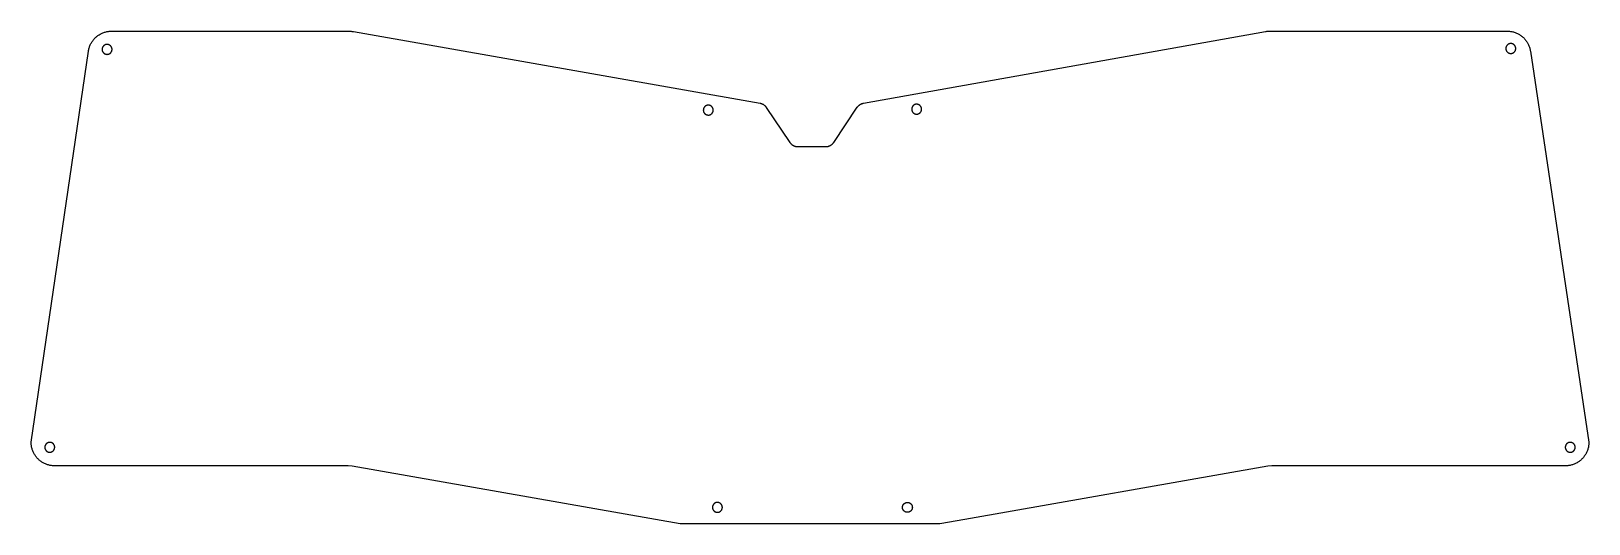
# Model space of a CAD drawing. Header units: millimetres. Extents: x 91 to 420, y -200 to -95.
import ezdxf

# ---------------------------------------------------------------- set-up
doc = ezdxf.new("R2010")
doc.units = ezdxf.units.MM
doc.layers.add('outline', color=76, linetype='Continuous', true_color=0x307816)
doc.layers.add('outline$screws$small', color=76, linetype='Continuous', true_color=0x307816)

msp = doc.modelspace()

# ---------------------------------------------------------------- linework, layer by layer
at = {"layer": 'outline'}
for p, q in [((105.44, -95.68), (105.6, -95.61)), ((105.6, -95.61), (105.76, -95.54)), ((105.76, -95.54), (105.92, -95.48)), ((105.92, -95.48), (106.08, -95.43)), ((106.08, -95.43), (106.25, -95.38)), ((106.25, -95.38), (106.42, -95.33)), ((106.42, -95.33), (106.58, -95.29)), ((106.58, -95.29), (106.75, -95.26)), ((106.75, -95.26), (106.93, -95.23)), ((106.93, -95.23), (107.1, -95.21)), ((107.1, -95.21), (107.27, -95.2)), ((107.27, -95.2), (107.44, -95.19)), ((107.44, -95.19), (107.61, -95.19)), ((107.61, -95.19), (157.89, -95.18)), ((157.89, -95.18), (158.03, -95.18)), ((158.03, -95.18), (158.18, -95.19)), ((158.18, -95.19), (158.32, -95.2)), ((158.32, -95.2), (158.47, -95.22)), ((158.47, -95.22), (158.61, -95.23)), ((158.61, -95.23), (158.76, -95.26)), ((158.76, -95.26), (244.86, -110.47)), ((266.73, -110.46), (351.84, -95.25)), ((351.84, -95.25), (351.99, -95.23)), ((351.99, -95.23), (352.13, -95.21)), ((352.13, -95.21), (352.28, -95.19)), ((352.28, -95.19), (352.42, -95.18)), ((352.42, -95.18), (352.57, -95.17)), ((352.57, -95.17), (352.72, -95.17)), ((352.72, -95.17), (402.97, -95.17)), ((402.97, -95.17), (403.14, -95.18)), ((403.14, -95.18), (403.31, -95.18)), ((403.31, -95.18), (403.49, -95.2)), ((403.49, -95.2), (403.66, -95.22)), ((403.66, -95.22), (403.83, -95.25)), ((403.83, -95.25), (404, -95.28)), ((404, -95.28), (404.17, -95.32)), ((404.17, -95.32), (404.34, -95.36)), ((404.34, -95.36), (404.5, -95.41)), ((404.5, -95.41), (404.67, -95.47)), ((404.67, -95.47), (404.83, -95.53)), ((404.83, -95.53), (404.99, -95.6)), ((404.99, -95.6), (405.15, -95.67)), ((102.78, -98.92), (102.83, -98.75)), ((102.83, -98.75), (102.88, -98.59)), ((102.88, -98.59), (102.94, -98.42)), ((102.94, -98.42), (103, -98.26)), ((103, -98.26), (103.07, -98.1)), ((103.07, -98.1), (103.14, -97.95)), ((103.14, -97.95), (103.22, -97.79)), ((103.22, -97.79), (103.31, -97.64)), ((103.31, -97.64), (103.4, -97.5)), ((103.4, -97.5), (103.5, -97.35)), ((103.5, -97.35), (103.6, -97.21)), ((103.6, -97.21), (103.7, -97.07)), ((103.7, -97.07), (103.81, -96.94)), ((103.81, -96.94), (103.93, -96.81)), ((103.93, -96.81), (104.04, -96.69)), ((104.04, -96.69), (104.17, -96.56)), ((104.17, -96.56), (104.29, -96.45)), ((104.29, -96.45), (104.43, -96.33)), ((104.43, -96.33), (104.56, -96.23)), ((104.56, -96.23), (104.7, -96.12)), ((104.7, -96.12), (104.84, -96.03)), ((104.84, -96.03), (104.99, -95.93)), ((104.99, -95.93), (105.14, -95.84)), ((105.14, -95.84), (105.29, -95.76)), ((105.29, -95.76), (105.44, -95.68)), ((405.15, -95.67), (405.3, -95.75)), ((405.3, -95.75), (405.45, -95.83)), ((405.45, -95.83), (405.6, -95.92)), ((405.6, -95.92), (405.75, -96.02)), ((405.75, -96.02), (405.89, -96.12)), ((405.89, -96.12), (406.03, -96.22)), ((406.03, -96.22), (406.16, -96.33)), ((406.16, -96.33), (406.3, -96.44)), ((406.3, -96.44), (406.42, -96.56)), ((406.42, -96.56), (406.55, -96.68)), ((406.55, -96.68), (406.67, -96.81)), ((406.67, -96.81), (406.78, -96.94)), ((406.78, -96.94), (406.89, -97.07)), ((406.89, -97.07), (406.99, -97.21)), ((406.99, -97.21), (407.1, -97.35)), ((407.1, -97.35), (407.19, -97.5)), ((407.19, -97.5), (407.28, -97.65)), ((407.28, -97.65), (407.37, -97.8)), ((407.37, -97.8), (407.45, -97.95)), ((407.45, -97.95), (407.52, -98.11)), ((407.52, -98.11), (407.59, -98.27)), ((407.59, -98.27), (407.65, -98.43)), ((407.65, -98.43), (407.71, -98.59)), ((407.71, -98.59), (407.76, -98.76)), ((407.76, -98.76), (407.81, -98.93)), ((90.56, -182.33), (102.67, -99.42)), ((102.67, -99.42), (102.7, -99.25)), ((102.7, -99.25), (102.74, -99.08)), ((102.74, -99.08), (102.78, -98.92)), ((407.81, -98.93), (407.85, -99.09)), ((407.85, -99.09), (407.88, -99.26)), ((407.88, -99.26), (407.91, -99.44)), ((407.91, -99.44), (420.28, -182.33)), ((244.86, -110.47), (244.93, -110.48)), ((244.93, -110.48), (244.99, -110.5)), ((244.99, -110.5), (245.06, -110.51)), ((245.06, -110.51), (245.12, -110.53)), ((245.12, -110.53), (245.18, -110.55)), ((245.18, -110.55), (245.25, -110.58)), ((245.25, -110.58), (245.31, -110.6)), ((245.31, -110.6), (245.37, -110.63)), ((245.37, -110.63), (245.43, -110.66)), ((245.43, -110.66), (245.49, -110.69)), ((245.49, -110.69), (245.55, -110.73)), ((245.55, -110.73), (245.6, -110.76)), ((245.6, -110.76), (245.66, -110.8)), ((245.66, -110.8), (245.71, -110.84)), ((245.71, -110.84), (245.77, -110.88)), ((245.77, -110.88), (245.82, -110.92)), ((245.82, -110.92), (245.87, -110.97)), ((245.87, -110.97), (245.92, -111.02)), ((245.92, -111.02), (245.96, -111.06)), ((245.96, -111.06), (246.01, -111.11)), ((246.01, -111.11), (246.05, -111.16)), ((246.05, -111.16), (246.1, -111.22)), ((246.1, -111.22), (246.14, -111.27)), ((246.14, -111.27), (246.17, -111.33)), ((246.17, -111.33), (251.16, -118.77)), ((260.43, -118.77), (265.42, -111.32)), ((265.42, -111.32), (265.46, -111.26)), ((265.46, -111.26), (265.5, -111.21)), ((265.5, -111.21), (265.54, -111.16)), ((265.54, -111.16), (265.59, -111.11)), ((265.59, -111.11), (265.63, -111.06)), ((265.63, -111.06), (265.68, -111.01)), ((265.68, -111.01), (265.73, -110.96)), ((265.73, -110.96), (265.78, -110.92)), ((265.78, -110.92), (265.83, -110.88)), ((265.83, -110.88), (265.88, -110.84)), ((265.88, -110.84), (265.94, -110.8)), ((265.94, -110.8), (265.99, -110.76)), ((265.99, -110.76), (266.05, -110.72)), ((266.05, -110.72), (266.11, -110.69)), ((266.11, -110.69), (266.16, -110.66)), ((266.16, -110.66), (266.22, -110.63)), ((266.22, -110.63), (266.29, -110.6)), ((266.29, -110.6), (266.35, -110.57)), ((266.35, -110.57), (266.41, -110.55)), ((266.41, -110.55), (266.47, -110.53)), ((266.47, -110.53), (266.54, -110.51)), ((266.54, -110.51), (266.6, -110.49)), ((266.6, -110.49), (266.67, -110.48)), ((266.67, -110.48), (266.73, -110.46)), ((251.16, -118.77), (251.2, -118.83)), ((251.2, -118.83), (251.24, -118.88)), ((251.24, -118.88), (251.28, -118.93)), ((251.28, -118.93), (251.33, -118.99)), ((251.33, -118.99), (251.37, -119.04)), ((251.37, -119.04), (251.42, -119.08)), ((251.42, -119.08), (251.47, -119.13)), ((251.47, -119.13), (251.52, -119.18)), ((251.52, -119.18), (251.57, -119.22)), ((251.57, -119.22), (251.63, -119.26)), ((251.63, -119.26), (251.68, -119.3)), ((251.68, -119.3), (251.74, -119.34)), ((251.74, -119.34), (251.79, -119.37)), ((251.79, -119.37), (251.85, -119.41)), ((251.85, -119.41), (251.91, -119.44)), ((251.91, -119.44), (251.97, -119.47)), ((251.97, -119.47), (252.03, -119.5)), ((252.03, -119.5), (252.1, -119.52)), ((252.1, -119.52), (252.16, -119.55)), ((252.16, -119.55), (252.22, -119.57)), ((252.22, -119.57), (252.29, -119.59)), ((252.29, -119.59), (252.36, -119.6)), ((252.36, -119.6), (252.42, -119.62)), ((252.42, -119.62), (252.49, -119.63)), ((252.49, -119.63), (252.55, -119.64)), ((252.55, -119.64), (252.62, -119.65)), ((252.62, -119.65), (252.69, -119.65)), ((252.69, -119.65), (252.76, -119.66)), ((252.76, -119.66), (252.82, -119.66)), ((252.82, -119.66), (258.77, -119.66)), ((258.77, -119.66), (258.84, -119.66)), ((258.84, -119.66), (258.9, -119.65)), ((258.9, -119.65), (258.97, -119.65)), ((258.97, -119.65), (259.04, -119.64)), ((259.04, -119.64), (259.11, -119.63)), ((259.11, -119.63), (259.17, -119.62)), ((259.17, -119.62), (259.24, -119.6)), ((259.24, -119.6), (259.3, -119.59)), ((259.3, -119.59), (259.37, -119.57)), ((259.37, -119.57), (259.43, -119.55)), ((259.43, -119.55), (259.5, -119.52)), ((259.5, -119.52), (259.56, -119.5)), ((259.56, -119.5), (259.62, -119.47)), ((259.62, -119.47), (259.68, -119.44)), ((259.68, -119.44), (259.74, -119.41)), ((259.74, -119.41), (259.8, -119.37)), ((259.8, -119.37), (259.86, -119.34)), ((259.86, -119.34), (259.91, -119.3)), ((259.91, -119.3), (259.97, -119.26)), ((259.97, -119.26), (260.02, -119.22)), ((260.02, -119.22), (260.07, -119.18)), ((260.07, -119.18), (260.12, -119.13)), ((260.12, -119.13), (260.17, -119.08)), ((260.17, -119.08), (260.22, -119.04)), ((260.22, -119.04), (260.27, -118.99)), ((260.27, -118.99), (260.31, -118.93)), ((260.31, -118.93), (260.35, -118.88)), ((260.35, -118.88), (260.39, -118.83)), ((260.39, -118.83), (260.43, -118.77)), ((90.57, -182.5), (90.56, -182.33)), ((90.58, -182.67), (90.57, -182.5)), ((90.59, -182.84), (90.58, -182.67)), ((90.61, -183.01), (90.59, -182.84)), ((90.64, -183.18), (90.61, -183.01)), ((90.67, -183.34), (90.64, -183.18)), ((90.71, -183.51), (90.67, -183.34)), ((90.75, -183.68), (90.71, -183.51)), ((90.8, -183.84), (90.75, -183.68)), ((90.85, -184), (90.8, -183.84)), ((90.91, -184.16), (90.85, -184)), ((90.98, -184.32), (90.91, -184.16)), ((91.05, -184.47), (90.98, -184.32)), ((91.12, -184.63), (91.05, -184.47)), ((91.2, -184.78), (91.12, -184.63)), ((419.77, -184.52), (419.69, -184.68)), ((419.84, -184.36), (419.77, -184.52)), ((419.91, -184.2), (419.84, -184.36)), ((419.97, -184.04), (419.91, -184.2)), ((420.03, -183.88), (419.97, -184.04)), ((420.08, -183.71), (420.03, -183.88)), ((420.13, -183.54), (420.08, -183.71)), ((420.17, -183.37), (420.13, -183.54)), ((420.2, -183.2), (420.17, -183.37)), ((420.23, -183.03), (420.2, -183.2)), ((420.25, -182.85), (420.23, -183.03)), ((420.26, -182.68), (420.25, -182.85)), ((420.27, -182.51), (420.26, -182.68)), ((420.28, -182.33), (420.27, -182.51)), ((91.29, -184.93), (91.2, -184.78)), ((91.38, -185.07), (91.29, -184.93)), ((91.48, -185.21), (91.38, -185.07)), ((91.58, -185.35), (91.48, -185.21)), ((91.68, -185.48), (91.58, -185.35)), ((91.79, -185.61), (91.68, -185.48)), ((91.91, -185.74), (91.79, -185.61)), ((92.03, -185.86), (91.91, -185.74)), ((92.15, -185.98), (92.03, -185.86)), ((92.28, -186.1), (92.15, -185.98)), ((92.41, -186.21), (92.28, -186.1)), ((92.54, -186.31), (92.41, -186.21)), ((92.68, -186.41), (92.54, -186.31)), ((92.82, -186.51), (92.68, -186.41)), ((92.97, -186.6), (92.82, -186.51)), ((93.11, -186.69), (92.97, -186.6)), ((93.26, -186.77), (93.11, -186.69)), ((93.42, -186.84), (93.26, -186.77)), ((93.57, -186.91), (93.42, -186.84)), ((93.73, -186.98), (93.57, -186.91)), ((93.89, -187.04), (93.73, -186.98)), ((94.05, -187.09), (93.89, -187.04)), ((94.21, -187.14), (94.05, -187.09)), ((94.38, -187.19), (94.21, -187.14)), ((94.55, -187.22), (94.38, -187.19)), ((94.71, -187.26), (94.55, -187.22)), ((94.88, -187.28), (94.71, -187.26)), ((95.05, -187.3), (94.88, -187.28)), ((95.22, -187.32), (95.05, -187.3)), ((95.39, -187.33), (95.22, -187.32)), ((95.56, -187.33), (95.39, -187.33)), ((157.66, -187.33), (95.56, -187.33)), ((158.52, -187.4), (157.66, -187.33)), ((227.94, -199.62), (158.52, -187.4)), ((352.31, -187.41), (288.17, -198.69)), ((353.18, -187.33), (352.31, -187.41)), ((415.28, -187.33), (353.18, -187.33)), ((415.45, -187.33), (415.28, -187.33)), ((415.62, -187.32), (415.45, -187.33)), ((415.8, -187.3), (415.62, -187.32)), ((415.97, -187.28), (415.8, -187.3)), ((416.14, -187.25), (415.97, -187.28)), ((416.32, -187.22), (416.14, -187.25)), ((416.49, -187.18), (416.32, -187.22)), ((416.65, -187.14), (416.49, -187.18)), ((416.82, -187.09), (416.65, -187.14)), ((416.99, -187.03), (416.82, -187.09)), ((417.15, -186.97), (416.99, -187.03)), ((417.31, -186.9), (417.15, -186.97)), ((417.47, -186.82), (417.31, -186.9)), ((417.62, -186.75), (417.47, -186.82)), ((417.78, -186.66), (417.62, -186.75)), ((417.93, -186.57), (417.78, -186.66)), ((418.07, -186.48), (417.93, -186.57)), ((418.21, -186.38), (418.07, -186.48)), ((418.35, -186.27), (418.21, -186.38)), ((418.49, -186.16), (418.35, -186.27)), ((418.62, -186.05), (418.49, -186.16)), ((418.75, -185.93), (418.62, -186.05)), ((418.87, -185.8), (418.75, -185.93)), ((418.99, -185.68), (418.87, -185.8)), ((419.11, -185.54), (418.99, -185.68)), ((419.22, -185.41), (419.11, -185.54)), ((419.32, -185.27), (419.22, -185.41)), ((419.42, -185.13), (419.32, -185.27)), ((419.52, -184.98), (419.42, -185.13)), ((419.61, -184.83), (419.52, -184.98)), ((419.69, -184.68), (419.61, -184.83)), ((282.9, -199.62), (227.94, -199.62)), ((288.17, -198.69), (282.9, -199.62))]:
    msp.add_line(p, q, dxfattribs=at)
at = {"layer": 'outline$screws$small'}
for p, q in [((105.61, -98.85), (105.6, -98.88)), ((105.6, -98.88), (105.6, -98.92)), ((105.62, -98.78), (105.61, -98.81)), ((105.61, -98.81), (105.61, -98.85)), ((105.63, -98.74), (105.62, -98.78)), ((105.64, -98.71), (105.63, -98.74)), ((105.66, -98.67), (105.64, -98.71)), ((105.67, -98.64), (105.66, -98.67)), ((105.69, -98.61), (105.67, -98.64)), ((105.7, -98.57), (105.69, -98.61)), ((105.72, -98.54), (105.7, -98.57)), ((105.74, -98.51), (105.72, -98.54)), ((105.76, -98.48), (105.74, -98.51)), ((105.78, -98.45), (105.76, -98.48)), ((105.8, -98.42), (105.78, -98.45)), ((105.82, -98.39), (105.8, -98.42)), ((105.84, -98.36), (105.82, -98.39)), ((105.87, -98.33), (105.84, -98.36)), ((105.89, -98.31), (105.87, -98.33)), ((105.92, -98.28), (105.89, -98.31)), ((105.95, -98.26), (105.92, -98.28)), ((105.97, -98.23), (105.95, -98.26)), ((106, -98.21), (105.97, -98.23)), ((106.03, -98.19), (106, -98.21)), ((106.06, -98.17), (106.03, -98.19)), ((106.09, -98.15), (106.06, -98.17)), ((106.12, -98.13), (106.09, -98.15)), ((106.16, -98.11), (106.12, -98.13)), ((106.19, -98.1), (106.16, -98.11)), ((106.22, -98.08), (106.19, -98.1)), ((106.26, -98.07), (106.22, -98.08)), ((106.29, -98.06), (106.26, -98.07)), ((106.32, -98.04), (106.29, -98.06)), ((106.36, -98.03), (106.32, -98.04)), ((106.39, -98.03), (106.36, -98.03)), ((106.43, -98.02), (106.39, -98.03)), ((106.47, -98.01), (106.43, -98.02)), ((106.5, -98.01), (106.47, -98.01)), ((106.54, -98), (106.5, -98.01)), ((106.57, -98), (106.54, -98)), ((106.61, -98), (106.57, -98)), ((106.65, -98), (106.61, -98)), ((106.68, -98), (106.65, -98)), ((106.72, -98), (106.68, -98)), ((106.76, -98), (106.72, -98)), ((106.79, -98.01), (106.76, -98)), ((106.83, -98.01), (106.79, -98.01)), ((106.86, -98.02), (106.83, -98.01)), ((106.9, -98.03), (106.86, -98.02)), ((106.93, -98.04), (106.9, -98.03)), ((106.97, -98.05), (106.93, -98.04)), ((107, -98.06), (106.97, -98.05)), ((107.04, -98.08), (107, -98.06)), ((107.07, -98.09), (107.04, -98.08)), ((107.1, -98.11), (107.07, -98.09)), ((107.14, -98.12), (107.1, -98.11)), ((107.17, -98.14), (107.14, -98.12)), ((107.2, -98.16), (107.17, -98.14)), ((107.23, -98.18), (107.2, -98.16)), ((107.26, -98.2), (107.23, -98.18)), ((107.29, -98.22), (107.26, -98.2)), ((107.32, -98.25), (107.29, -98.22)), ((107.34, -98.27), (107.32, -98.25)), ((107.37, -98.29), (107.34, -98.27)), ((107.4, -98.32), (107.37, -98.29)), ((107.42, -98.35), (107.4, -98.32)), ((107.45, -98.38), (107.42, -98.35)), ((107.47, -98.4), (107.45, -98.38)), ((107.49, -98.43), (107.47, -98.4)), ((107.51, -98.46), (107.49, -98.43)), ((107.53, -98.49), (107.51, -98.46)), ((107.55, -98.52), (107.53, -98.49)), ((107.57, -98.56), (107.55, -98.52)), ((107.58, -98.59), (107.57, -98.56)), ((107.6, -98.62), (107.58, -98.59)), ((107.61, -98.66), (107.6, -98.62)), ((107.63, -98.69), (107.61, -98.66)), ((107.64, -98.72), (107.63, -98.69)), ((107.65, -98.76), (107.64, -98.72)), ((107.66, -98.79), (107.65, -98.76)), ((107.67, -98.83), (107.66, -98.79)), ((107.67, -98.87), (107.67, -98.83)), ((107.68, -98.9), (107.67, -98.87)), ((107.68, -98.94), (107.68, -98.9)), ((402.72, -98.7), (402.71, -98.73)), ((402.71, -98.73), (402.71, -98.77)), ((402.71, -98.77), (402.71, -98.81)), ((402.71, -98.81), (402.71, -98.84)), ((402.71, -98.84), (402.71, -98.88)), ((402.71, -98.88), (402.71, -98.91)), ((402.73, -98.63), (402.72, -98.66)), ((402.72, -98.66), (402.72, -98.7)), ((402.74, -98.59), (402.73, -98.63)), ((402.75, -98.55), (402.74, -98.59)), ((402.76, -98.52), (402.75, -98.55)), ((402.77, -98.49), (402.76, -98.52)), ((402.79, -98.45), (402.77, -98.49)), ((402.8, -98.42), (402.79, -98.45)), ((402.82, -98.39), (402.8, -98.42)), ((402.84, -98.35), (402.82, -98.39)), ((402.85, -98.32), (402.84, -98.35)), ((402.87, -98.29), (402.85, -98.32)), ((402.89, -98.26), (402.87, -98.29)), ((402.91, -98.23), (402.89, -98.26)), ((402.94, -98.2), (402.91, -98.23)), ((402.96, -98.17), (402.94, -98.2)), ((402.98, -98.15), (402.96, -98.17)), ((403.01, -98.12), (402.98, -98.15)), ((403.04, -98.1), (403.01, -98.12)), ((403.06, -98.07), (403.04, -98.1)), ((403.09, -98.05), (403.06, -98.07)), ((403.12, -98.02), (403.09, -98.05)), ((403.15, -98), (403.12, -98.02)), ((403.18, -97.98), (403.15, -98)), ((403.21, -97.96), (403.18, -97.98)), ((403.24, -97.94), (403.21, -97.96)), ((403.27, -97.93), (403.24, -97.94)), ((403.31, -97.91), (403.27, -97.93)), ((403.34, -97.9), (403.31, -97.91)), ((403.37, -97.88), (403.34, -97.9)), ((403.41, -97.87), (403.37, -97.88)), ((403.44, -97.86), (403.41, -97.87)), ((403.48, -97.85), (403.44, -97.86)), ((403.51, -97.84), (403.48, -97.85)), ((403.55, -97.83), (403.51, -97.84)), ((403.58, -97.82), (403.55, -97.83)), ((403.62, -97.82), (403.58, -97.82)), ((403.66, -97.81), (403.62, -97.82)), ((403.69, -97.81), (403.66, -97.81)), ((403.73, -97.81), (403.69, -97.81)), ((403.76, -97.81), (403.73, -97.81)), ((403.8, -97.81), (403.76, -97.81)), ((403.84, -97.81), (403.8, -97.81)), ((403.87, -97.82), (403.84, -97.81)), ((403.91, -97.82), (403.87, -97.82)), ((403.95, -97.83), (403.91, -97.82)), ((403.98, -97.83), (403.95, -97.83)), ((404.02, -97.84), (403.98, -97.83)), ((404.05, -97.85), (404.02, -97.84)), ((404.09, -97.86), (404.05, -97.85)), ((404.12, -97.88), (404.09, -97.86)), ((404.16, -97.89), (404.12, -97.88)), ((404.19, -97.9), (404.16, -97.89)), ((404.22, -97.92), (404.19, -97.9)), ((404.25, -97.94), (404.22, -97.92)), ((404.29, -97.95), (404.25, -97.94)), ((404.32, -97.97), (404.29, -97.95)), ((404.35, -97.99), (404.32, -97.97)), ((404.38, -98.01), (404.35, -97.99)), ((404.41, -98.04), (404.38, -98.01)), ((404.43, -98.06), (404.41, -98.04)), ((404.46, -98.08), (404.43, -98.06)), ((404.49, -98.11), (404.46, -98.08)), ((404.51, -98.13), (404.49, -98.11)), ((404.54, -98.16), (404.51, -98.13)), ((404.56, -98.19), (404.54, -98.16)), ((404.59, -98.22), (404.56, -98.19)), ((404.61, -98.25), (404.59, -98.22)), ((404.63, -98.28), (404.61, -98.25)), ((404.65, -98.31), (404.63, -98.28)), ((404.67, -98.34), (404.65, -98.31)), ((404.68, -98.37), (404.67, -98.34)), ((404.7, -98.4), (404.68, -98.37)), ((404.72, -98.44), (404.7, -98.4)), ((404.73, -98.47), (404.72, -98.44)), ((404.74, -98.5), (404.73, -98.47)), ((404.75, -98.54), (404.74, -98.5)), ((404.77, -98.57), (404.75, -98.54)), ((404.77, -98.61), (404.77, -98.57)), ((404.78, -98.64), (404.77, -98.61)), ((404.79, -98.68), (404.78, -98.64)), ((404.8, -98.71), (404.79, -98.68)), ((404.8, -98.75), (404.8, -98.71)), ((404.8, -98.79), (404.8, -98.75)), ((404.81, -98.82), (404.8, -98.79)), ((404.8, -98.93), (404.81, -98.9)), ((404.81, -98.86), (404.81, -98.82)), ((404.81, -98.9), (404.81, -98.86)), ((105.6, -98.92), (105.59, -98.96)), ((105.59, -98.96), (105.59, -98.99)), ((105.59, -98.99), (105.59, -99.03)), ((105.59, -99.03), (105.59, -99.07)), ((105.59, -99.07), (105.59, -99.1)), ((105.59, -99.1), (105.59, -99.14)), ((105.59, -99.14), (105.6, -99.17)), ((105.6, -99.17), (105.6, -99.21)), ((105.6, -99.21), (105.61, -99.25)), ((105.61, -99.25), (105.61, -99.28)), ((105.61, -99.28), (105.62, -99.32)), ((105.62, -99.32), (105.63, -99.35)), ((105.63, -99.35), (105.64, -99.39)), ((105.64, -99.39), (105.66, -99.42)), ((105.66, -99.42), (105.67, -99.46)), ((105.67, -99.46), (105.69, -99.49)), ((105.69, -99.49), (105.7, -99.52)), ((105.7, -99.52), (105.72, -99.55)), ((105.72, -99.55), (105.74, -99.59)), ((105.74, -99.59), (105.76, -99.62)), ((105.76, -99.62), (105.78, -99.65)), ((105.78, -99.65), (105.8, -99.68)), ((105.8, -99.68), (105.82, -99.7)), ((105.82, -99.7), (105.84, -99.73)), ((105.84, -99.73), (105.87, -99.76)), ((105.87, -99.76), (105.89, -99.79)), ((105.89, -99.79), (105.92, -99.81)), ((105.92, -99.81), (105.95, -99.84)), ((105.95, -99.84), (105.97, -99.86)), ((105.97, -99.86), (106, -99.88)), ((106, -99.88), (106.03, -99.9)), ((106.03, -99.9), (106.06, -99.92)), ((106.06, -99.92), (106.09, -99.94)), ((106.09, -99.94), (106.12, -99.96)), ((106.12, -99.96), (106.16, -99.98)), ((106.16, -99.98), (106.19, -100)), ((106.19, -100), (106.22, -100.01)), ((106.22, -100.01), (106.26, -100.02)), ((106.26, -100.02), (106.29, -100.04)), ((106.29, -100.04), (106.32, -100.05)), ((106.32, -100.05), (106.36, -100.06)), ((106.36, -100.06), (106.39, -100.07)), ((106.39, -100.07), (106.43, -100.08)), ((106.43, -100.08), (106.47, -100.08)), ((106.47, -100.08), (106.5, -100.09)), ((106.5, -100.09), (106.54, -100.09)), ((106.54, -100.09), (106.57, -100.09)), ((106.57, -100.09), (106.61, -100.1)), ((106.61, -100.1), (106.65, -100.1)), ((106.65, -100.1), (106.68, -100.1)), ((106.68, -100.1), (106.72, -100.09)), ((106.72, -100.09), (106.76, -100.09)), ((106.76, -100.09), (106.79, -100.09)), ((106.79, -100.09), (106.83, -100.08)), ((106.83, -100.08), (106.86, -100.07)), ((106.86, -100.07), (106.9, -100.06)), ((106.9, -100.06), (106.93, -100.05)), ((106.93, -100.05), (106.97, -100.04)), ((106.97, -100.04), (107, -100.03)), ((107, -100.03), (107.04, -100.02)), ((107.04, -100.02), (107.07, -100)), ((107.07, -100), (107.1, -99.99)), ((107.1, -99.99), (107.14, -99.97)), ((107.14, -99.97), (107.17, -99.95)), ((107.17, -99.95), (107.2, -99.93)), ((107.2, -99.93), (107.23, -99.91)), ((107.23, -99.91), (107.26, -99.89)), ((107.26, -99.89), (107.29, -99.87)), ((107.29, -99.87), (107.32, -99.85)), ((107.32, -99.85), (107.34, -99.82)), ((107.34, -99.82), (107.37, -99.8)), ((107.37, -99.8), (107.4, -99.77)), ((107.4, -99.77), (107.42, -99.75)), ((107.42, -99.75), (107.45, -99.72)), ((107.45, -99.72), (107.47, -99.69)), ((107.47, -99.69), (107.49, -99.66)), ((107.49, -99.66), (107.51, -99.63)), ((107.51, -99.63), (107.53, -99.6)), ((107.53, -99.6), (107.55, -99.57)), ((107.55, -99.57), (107.57, -99.54)), ((107.57, -99.54), (107.58, -99.5)), ((107.58, -99.5), (107.6, -99.47)), ((107.6, -99.47), (107.61, -99.44)), ((107.61, -99.44), (107.63, -99.4)), ((107.63, -99.4), (107.64, -99.37)), ((107.64, -99.37), (107.65, -99.33)), ((107.65, -99.33), (107.66, -99.3)), ((107.66, -99.3), (107.67, -99.26)), ((107.67, -99.23), (107.68, -99.19)), ((107.67, -99.26), (107.67, -99.23)), ((107.69, -98.97), (107.68, -98.94)), ((107.68, -99.16), (107.69, -99.12)), ((107.68, -99.19), (107.68, -99.16)), ((107.69, -99.01), (107.69, -98.97)), ((107.69, -99.05), (107.69, -99.01)), ((107.69, -99.08), (107.69, -99.05)), ((107.69, -99.12), (107.69, -99.08)), ((402.71, -98.91), (402.71, -98.95)), ((402.71, -98.95), (402.71, -98.99)), ((402.71, -98.99), (402.72, -99.02)), ((402.72, -99.02), (402.72, -99.06)), ((402.72, -99.06), (402.73, -99.1)), ((402.73, -99.1), (402.74, -99.13)), ((402.74, -99.13), (402.75, -99.17)), ((402.75, -99.17), (402.76, -99.2)), ((402.76, -99.2), (402.77, -99.23)), ((402.77, -99.23), (402.79, -99.27)), ((402.79, -99.27), (402.8, -99.3)), ((402.8, -99.3), (402.82, -99.33)), ((402.82, -99.33), (402.84, -99.37)), ((402.84, -99.37), (402.85, -99.4)), ((402.85, -99.4), (402.87, -99.43)), ((402.87, -99.43), (402.89, -99.46)), ((402.89, -99.46), (402.91, -99.49)), ((402.91, -99.49), (402.94, -99.52)), ((402.94, -99.52), (402.96, -99.55)), ((402.96, -99.55), (402.98, -99.57)), ((402.98, -99.57), (403.01, -99.6)), ((403.01, -99.6), (403.04, -99.62)), ((403.04, -99.62), (403.06, -99.65)), ((403.06, -99.65), (403.09, -99.67)), ((403.09, -99.67), (403.12, -99.7)), ((403.12, -99.7), (403.15, -99.72)), ((403.15, -99.72), (403.18, -99.74)), ((403.18, -99.74), (403.21, -99.76)), ((403.21, -99.76), (403.24, -99.78)), ((403.24, -99.78), (403.27, -99.79)), ((403.27, -99.79), (403.31, -99.81)), ((403.31, -99.81), (403.34, -99.82)), ((403.34, -99.82), (403.37, -99.84)), ((403.37, -99.84), (403.41, -99.85)), ((403.41, -99.85), (403.44, -99.86)), ((403.44, -99.86), (403.48, -99.87)), ((403.48, -99.87), (403.51, -99.88)), ((403.51, -99.88), (403.55, -99.89)), ((403.55, -99.89), (403.58, -99.9)), ((403.58, -99.9), (403.62, -99.9)), ((403.62, -99.9), (403.66, -99.91)), ((403.66, -99.91), (403.69, -99.91)), ((403.69, -99.91), (403.73, -99.91)), ((403.73, -99.91), (403.76, -99.91)), ((403.76, -99.91), (403.8, -99.91)), ((403.8, -99.91), (403.84, -99.91)), ((403.84, -99.91), (403.87, -99.9)), ((403.87, -99.9), (403.91, -99.9)), ((403.91, -99.9), (403.95, -99.89)), ((403.95, -99.89), (403.98, -99.89)), ((403.98, -99.89), (404.02, -99.88)), ((404.02, -99.88), (404.05, -99.87)), ((404.05, -99.87), (404.09, -99.86)), ((404.09, -99.86), (404.12, -99.84)), ((404.12, -99.84), (404.16, -99.83)), ((404.16, -99.83), (404.19, -99.82)), ((404.19, -99.82), (404.22, -99.8)), ((404.22, -99.8), (404.25, -99.78)), ((404.25, -99.78), (404.29, -99.77)), ((404.29, -99.77), (404.32, -99.75)), ((404.32, -99.75), (404.35, -99.73)), ((404.35, -99.73), (404.38, -99.71)), ((404.38, -99.71), (404.41, -99.68)), ((404.41, -99.68), (404.43, -99.66)), ((404.43, -99.66), (404.46, -99.64)), ((404.46, -99.64), (404.49, -99.61)), ((404.49, -99.61), (404.51, -99.59)), ((404.51, -99.59), (404.54, -99.56)), ((404.54, -99.56), (404.56, -99.53)), ((404.56, -99.53), (404.59, -99.5)), ((404.59, -99.5), (404.61, -99.47)), ((404.61, -99.47), (404.63, -99.44)), ((404.63, -99.44), (404.65, -99.41)), ((404.65, -99.41), (404.67, -99.38)), ((404.67, -99.38), (404.68, -99.35)), ((404.68, -99.35), (404.7, -99.32)), ((404.7, -99.32), (404.72, -99.29)), ((404.72, -99.29), (404.73, -99.25)), ((404.73, -99.25), (404.74, -99.22)), ((404.74, -99.22), (404.75, -99.18)), ((404.75, -99.18), (404.77, -99.15)), ((404.77, -99.11), (404.78, -99.08)), ((404.77, -99.15), (404.77, -99.11)), ((404.78, -99.08), (404.79, -99.04)), ((404.79, -99.04), (404.8, -99.01)), ((404.8, -98.97), (404.8, -98.93)), ((404.8, -99.01), (404.8, -98.97)), ((232.85, -111.83), (232.84, -111.86)), ((232.84, -111.86), (232.84, -111.9)), ((232.84, -111.9), (232.84, -111.94)), ((232.84, -111.94), (232.84, -111.97)), ((232.84, -111.97), (232.85, -112.01)), ((232.86, -111.76), (232.85, -111.79)), ((232.85, -111.79), (232.85, -111.83)), ((232.85, -112.01), (232.85, -112.05)), ((232.85, -112.05), (232.86, -112.08)), ((232.87, -111.68), (232.86, -111.72)), ((232.86, -111.72), (232.86, -111.76)), ((232.86, -112.08), (232.86, -112.12)), ((232.88, -111.65), (232.87, -111.68)), ((232.89, -111.61), (232.88, -111.65)), ((232.9, -111.58), (232.89, -111.61)), ((232.91, -111.54), (232.9, -111.58)), ((232.93, -111.51), (232.91, -111.54)), ((232.94, -111.48), (232.93, -111.51)), ((232.96, -111.44), (232.94, -111.48)), ((232.97, -111.41), (232.96, -111.44)), ((232.99, -111.38), (232.97, -111.41)), ((233.01, -111.35), (232.99, -111.38)), ((233.03, -111.32), (233.01, -111.35)), ((233.05, -111.29), (233.03, -111.32)), ((233.07, -111.26), (233.05, -111.29)), ((233.1, -111.23), (233.07, -111.26)), ((233.12, -111.21), (233.1, -111.23)), ((233.15, -111.18), (233.12, -111.21)), ((233.17, -111.15), (233.15, -111.18)), ((233.2, -111.13), (233.17, -111.15)), ((233.23, -111.11), (233.2, -111.13)), ((233.26, -111.08), (233.23, -111.11)), ((233.29, -111.06), (233.26, -111.08)), ((233.32, -111.04), (233.29, -111.06)), ((233.35, -111.02), (233.32, -111.04)), ((233.38, -111), (233.35, -111.02)), ((233.41, -110.99), (233.38, -111)), ((233.44, -110.97), (233.41, -110.99)), ((233.48, -110.96), (233.44, -110.97)), ((233.51, -110.94), (233.48, -110.96)), ((233.54, -110.93), (233.51, -110.94)), ((233.58, -110.92), (233.54, -110.93)), ((233.61, -110.91), (233.58, -110.92)), ((233.65, -110.9), (233.61, -110.91)), ((233.68, -110.89), (233.65, -110.9)), ((233.72, -110.88), (233.68, -110.89)), ((233.76, -110.88), (233.72, -110.88)), ((233.79, -110.87), (233.76, -110.88)), ((233.83, -110.87), (233.79, -110.87)), ((233.87, -110.87), (233.83, -110.87)), ((233.9, -110.87), (233.87, -110.87)), ((233.94, -110.87), (233.9, -110.87)), ((233.97, -110.87), (233.94, -110.87)), ((234.01, -110.88), (233.97, -110.87)), ((234.05, -110.88), (234.01, -110.88)), ((234.08, -110.89), (234.05, -110.88)), ((234.12, -110.89), (234.08, -110.89)), ((234.15, -110.9), (234.12, -110.89)), ((234.19, -110.91), (234.15, -110.9)), ((234.22, -110.92), (234.19, -110.91)), ((234.26, -110.93), (234.22, -110.92)), ((234.29, -110.95), (234.26, -110.93)), ((234.33, -110.96), (234.29, -110.95)), ((234.36, -110.98), (234.33, -110.96)), ((234.39, -110.99), (234.36, -110.98)), ((234.42, -111.01), (234.39, -110.99)), ((234.45, -111.03), (234.42, -111.01)), ((234.48, -111.05), (234.45, -111.03)), ((234.51, -111.07), (234.48, -111.05)), ((234.54, -111.09), (234.51, -111.07)), ((234.57, -111.12), (234.54, -111.09)), ((234.6, -111.14), (234.57, -111.12)), ((234.63, -111.17), (234.6, -111.14)), ((234.65, -111.19), (234.63, -111.17)), ((234.68, -111.22), (234.65, -111.19)), ((234.7, -111.25), (234.68, -111.22)), ((234.72, -111.28), (234.7, -111.25)), ((234.74, -111.3), (234.72, -111.28)), ((234.77, -111.33), (234.74, -111.3)), ((234.79, -111.37), (234.77, -111.33)), ((234.8, -111.4), (234.79, -111.37)), ((234.82, -111.43), (234.8, -111.4)), ((234.84, -111.46), (234.82, -111.43)), ((234.85, -111.49), (234.84, -111.46)), ((234.87, -111.53), (234.85, -111.49)), ((234.88, -111.56), (234.87, -111.53)), ((234.89, -111.6), (234.88, -111.56)), ((234.9, -111.63), (234.89, -111.6)), ((234.91, -111.67), (234.9, -111.63)), ((234.92, -111.7), (234.91, -111.67)), ((234.93, -111.74), (234.92, -111.7)), ((234.92, -112.14), (234.93, -112.1)), ((234.93, -111.77), (234.93, -111.74)), ((234.94, -111.81), (234.93, -111.77)), ((234.93, -112.06), (234.94, -112.03)), ((234.93, -112.1), (234.93, -112.06)), ((234.94, -111.85), (234.94, -111.81)), ((234.94, -111.88), (234.94, -111.85)), ((234.94, -111.92), (234.94, -111.88)), ((234.94, -111.96), (234.94, -111.92)), ((234.94, -111.99), (234.94, -111.96)), ((234.94, -112.03), (234.94, -111.99)), ((276.95, -111.6), (276.94, -111.63)), ((276.94, -111.63), (276.94, -111.67)), ((276.94, -111.67), (276.94, -111.71)), ((276.94, -111.71), (276.94, -111.74)), ((276.94, -111.74), (276.94, -111.78)), ((276.94, -111.78), (276.94, -111.81)), ((276.94, -111.81), (276.95, -111.85)), ((276.96, -111.52), (276.95, -111.56)), ((276.95, -111.56), (276.95, -111.6)), ((276.95, -111.85), (276.95, -111.89)), ((276.95, -111.89), (276.96, -111.92)), ((276.97, -111.49), (276.96, -111.52)), ((276.96, -111.92), (276.97, -111.96)), ((276.98, -111.42), (276.97, -111.45)), ((276.97, -111.45), (276.97, -111.49)), ((276.97, -111.96), (276.97, -111.99)), ((276.97, -111.99), (276.98, -112.03)), ((277, -111.38), (276.98, -111.42)), ((276.98, -112.03), (277, -112.06)), ((277.01, -111.35), (277, -111.38)), ((277, -112.06), (277.01, -112.1)), ((277.02, -111.32), (277.01, -111.35)), ((277.01, -112.1), (277.02, -112.13)), ((277.04, -111.28), (277.02, -111.32)), ((277.05, -111.25), (277.04, -111.28)), ((277.07, -111.22), (277.05, -111.25)), ((277.09, -111.19), (277.07, -111.22)), ((277.11, -111.15), (277.09, -111.19)), ((277.13, -111.12), (277.11, -111.15)), ((277.15, -111.09), (277.13, -111.12)), ((277.17, -111.07), (277.15, -111.09)), ((277.19, -111.04), (277.17, -111.07)), ((277.22, -111.01), (277.19, -111.04)), ((277.24, -110.98), (277.22, -111.01)), ((277.27, -110.96), (277.24, -110.98)), ((277.3, -110.93), (277.27, -110.96)), ((277.32, -110.91), (277.3, -110.93)), ((277.35, -110.89), (277.32, -110.91)), ((277.38, -110.87), (277.35, -110.89)), ((277.41, -110.85), (277.38, -110.87)), ((277.44, -110.83), (277.41, -110.85)), ((277.47, -110.81), (277.44, -110.83)), ((277.51, -110.79), (277.47, -110.81)), ((277.54, -110.77), (277.51, -110.79)), ((277.57, -110.76), (277.54, -110.77)), ((277.61, -110.75), (277.57, -110.76)), ((277.64, -110.73), (277.61, -110.75)), ((277.67, -110.72), (277.64, -110.73)), ((277.71, -110.71), (277.67, -110.72)), ((277.75, -110.7), (277.71, -110.71)), ((277.78, -110.69), (277.75, -110.7)), ((277.82, -110.69), (277.78, -110.69)), ((277.85, -110.68), (277.82, -110.69)), ((277.89, -110.68), (277.85, -110.68)), ((277.93, -110.68), (277.89, -110.68)), ((277.96, -110.67), (277.93, -110.68)), ((278, -110.67), (277.96, -110.67)), ((278.03, -110.67), (278, -110.67)), ((278.07, -110.68), (278.03, -110.67)), ((278.11, -110.68), (278.07, -110.68)), ((278.14, -110.68), (278.11, -110.68)), ((278.18, -110.69), (278.14, -110.68)), ((278.21, -110.7), (278.18, -110.69)), ((278.25, -110.71), (278.21, -110.7)), ((278.29, -110.72), (278.25, -110.71)), ((278.32, -110.73), (278.29, -110.72)), ((278.35, -110.74), (278.32, -110.73)), ((278.39, -110.75), (278.35, -110.74)), ((278.42, -110.77), (278.39, -110.75)), ((278.45, -110.78), (278.42, -110.77)), ((278.49, -110.8), (278.45, -110.78)), ((278.52, -110.82), (278.49, -110.8)), ((278.55, -110.84), (278.52, -110.82)), ((278.58, -110.86), (278.55, -110.84)), ((278.61, -110.88), (278.58, -110.86)), ((278.64, -110.9), (278.61, -110.88)), ((278.67, -110.92), (278.64, -110.9)), ((278.7, -110.95), (278.67, -110.92)), ((278.72, -110.97), (278.7, -110.95)), ((278.75, -111), (278.72, -110.97)), ((278.77, -111.02), (278.75, -111)), ((278.8, -111.05), (278.77, -111.02)), ((278.82, -111.08), (278.8, -111.05)), ((278.84, -111.11), (278.82, -111.08)), ((278.86, -111.14), (278.84, -111.11)), ((278.88, -111.17), (278.86, -111.14)), ((278.9, -111.2), (278.88, -111.17)), ((278.92, -111.23), (278.9, -111.2)), ((278.93, -111.27), (278.92, -111.23)), ((278.95, -111.3), (278.93, -111.27)), ((278.96, -111.33), (278.95, -111.3)), ((278.98, -111.37), (278.96, -111.33)), ((278.96, -112.11), (278.98, -112.08)), ((278.99, -111.4), (278.98, -111.37)), ((278.98, -112.08), (278.99, -112.05)), ((279, -111.44), (278.99, -111.4)), ((278.99, -112.05), (279, -112.01)), ((279.01, -111.47), (279, -111.44)), ((279, -112.01), (279.01, -111.98)), ((279.02, -111.51), (279.01, -111.47)), ((279.01, -111.98), (279.02, -111.94)), ((279.02, -111.54), (279.02, -111.51)), ((279.03, -111.58), (279.02, -111.54)), ((279.02, -111.9), (279.03, -111.87)), ((279.02, -111.94), (279.02, -111.9)), ((279.03, -111.61), (279.03, -111.58)), ((279.04, -111.65), (279.03, -111.61)), ((279.03, -111.83), (279.04, -111.8)), ((279.03, -111.87), (279.03, -111.83)), ((279.04, -111.69), (279.04, -111.65)), ((279.04, -111.72), (279.04, -111.69)), ((279.04, -111.76), (279.04, -111.72)), ((279.04, -111.8), (279.04, -111.76)), ((232.86, -112.12), (232.87, -112.15)), ((232.87, -112.15), (232.88, -112.19)), ((232.88, -112.19), (232.89, -112.22)), ((232.89, -112.22), (232.9, -112.26)), ((232.9, -112.26), (232.91, -112.29)), ((232.91, -112.29), (232.93, -112.33)), ((232.93, -112.33), (232.94, -112.36)), ((232.94, -112.36), (232.96, -112.39)), ((232.96, -112.39), (232.97, -112.43)), ((232.97, -112.43), (232.99, -112.46)), ((232.99, -112.46), (233.01, -112.49)), ((233.01, -112.49), (233.03, -112.52)), ((233.03, -112.52), (233.05, -112.55)), ((233.05, -112.55), (233.07, -112.58)), ((233.07, -112.58), (233.1, -112.6)), ((233.1, -112.6), (233.12, -112.63)), ((233.12, -112.63), (233.15, -112.66)), ((233.15, -112.66), (233.17, -112.68)), ((233.17, -112.68), (233.2, -112.71)), ((233.2, -112.71), (233.23, -112.73)), ((233.23, -112.73), (233.26, -112.75)), ((233.26, -112.75), (233.29, -112.78)), ((233.29, -112.78), (233.32, -112.8)), ((233.32, -112.8), (233.35, -112.82)), ((233.35, -112.82), (233.38, -112.83)), ((233.38, -112.83), (233.41, -112.85)), ((233.41, -112.85), (233.44, -112.87)), ((233.44, -112.87), (233.48, -112.88)), ((233.48, -112.88), (233.51, -112.9)), ((233.51, -112.9), (233.54, -112.91)), ((233.54, -112.91), (233.58, -112.92)), ((233.58, -112.92), (233.61, -112.93)), ((233.61, -112.93), (233.65, -112.94)), ((233.65, -112.94), (233.68, -112.95)), ((233.68, -112.95), (233.72, -112.95)), ((233.72, -112.95), (233.76, -112.96)), ((233.76, -112.96), (233.79, -112.96)), ((233.79, -112.96), (233.83, -112.97)), ((233.83, -112.97), (233.87, -112.97)), ((233.87, -112.97), (233.9, -112.97)), ((233.9, -112.97), (233.94, -112.97)), ((233.94, -112.97), (233.97, -112.97)), ((233.97, -112.97), (234.01, -112.96)), ((234.01, -112.96), (234.05, -112.96)), ((234.05, -112.96), (234.08, -112.95)), ((234.08, -112.95), (234.12, -112.94)), ((234.12, -112.94), (234.15, -112.94)), ((234.15, -112.94), (234.19, -112.93)), ((234.19, -112.93), (234.22, -112.92)), ((234.22, -112.92), (234.26, -112.9)), ((234.26, -112.9), (234.29, -112.89)), ((234.29, -112.89), (234.33, -112.88)), ((234.33, -112.88), (234.36, -112.86)), ((234.36, -112.86), (234.39, -112.84)), ((234.39, -112.84), (234.42, -112.83)), ((234.42, -112.83), (234.45, -112.81)), ((234.45, -112.81), (234.48, -112.79)), ((234.48, -112.79), (234.51, -112.77)), ((234.51, -112.77), (234.54, -112.74)), ((234.54, -112.74), (234.57, -112.72)), ((234.57, -112.72), (234.6, -112.7)), ((234.6, -112.7), (234.63, -112.67)), ((234.63, -112.67), (234.65, -112.65)), ((234.65, -112.65), (234.68, -112.62)), ((234.68, -112.62), (234.7, -112.59)), ((234.7, -112.59), (234.72, -112.56)), ((234.72, -112.56), (234.74, -112.53)), ((234.74, -112.53), (234.77, -112.5)), ((234.77, -112.5), (234.79, -112.47)), ((234.79, -112.47), (234.8, -112.44)), ((234.8, -112.44), (234.82, -112.41)), ((234.82, -112.41), (234.84, -112.38)), ((234.84, -112.38), (234.85, -112.34)), ((234.85, -112.34), (234.87, -112.31)), ((234.87, -112.31), (234.88, -112.28)), ((234.88, -112.28), (234.89, -112.24)), ((234.89, -112.24), (234.9, -112.21)), ((234.9, -112.21), (234.91, -112.17)), ((234.91, -112.17), (234.92, -112.14)), ((277.02, -112.13), (277.04, -112.16)), ((277.04, -112.16), (277.05, -112.2)), ((277.05, -112.2), (277.07, -112.23)), ((277.07, -112.23), (277.09, -112.26)), ((277.09, -112.26), (277.11, -112.29)), ((277.11, -112.29), (277.13, -112.32)), ((277.13, -112.32), (277.15, -112.35)), ((277.15, -112.35), (277.17, -112.38)), ((277.17, -112.38), (277.19, -112.41)), ((277.19, -112.41), (277.22, -112.44)), ((277.22, -112.44), (277.24, -112.46)), ((277.24, -112.46), (277.27, -112.49)), ((277.27, -112.49), (277.3, -112.51)), ((277.3, -112.51), (277.32, -112.54)), ((277.32, -112.54), (277.35, -112.56)), ((277.35, -112.56), (277.38, -112.58)), ((277.38, -112.58), (277.41, -112.6)), ((277.41, -112.6), (277.44, -112.62)), ((277.44, -112.62), (277.47, -112.64)), ((277.47, -112.64), (277.51, -112.66)), ((277.51, -112.66), (277.54, -112.67)), ((277.54, -112.67), (277.57, -112.69)), ((277.57, -112.69), (277.61, -112.7)), ((277.61, -112.7), (277.64, -112.71)), ((277.64, -112.71), (277.67, -112.73)), ((277.67, -112.73), (277.71, -112.74)), ((277.71, -112.74), (277.75, -112.74)), ((277.75, -112.74), (277.78, -112.75)), ((277.78, -112.75), (277.82, -112.76)), ((277.82, -112.76), (277.85, -112.76)), ((277.85, -112.76), (277.89, -112.77)), ((277.89, -112.77), (277.93, -112.77)), ((277.93, -112.77), (277.96, -112.77)), ((277.96, -112.77), (278, -112.77)), ((278, -112.77), (278.03, -112.77)), ((278.03, -112.77), (278.07, -112.77)), ((278.07, -112.77), (278.11, -112.77)), ((278.11, -112.77), (278.14, -112.76)), ((278.14, -112.76), (278.18, -112.76)), ((278.18, -112.76), (278.21, -112.75)), ((278.21, -112.75), (278.25, -112.74)), ((278.25, -112.74), (278.29, -112.73)), ((278.29, -112.73), (278.32, -112.72)), ((278.32, -112.72), (278.35, -112.71)), ((278.35, -112.71), (278.39, -112.69)), ((278.39, -112.69), (278.42, -112.68)), ((278.42, -112.68), (278.45, -112.66)), ((278.45, -112.66), (278.49, -112.65)), ((278.49, -112.65), (278.52, -112.63)), ((278.52, -112.63), (278.55, -112.61)), ((278.55, -112.61), (278.58, -112.59)), ((278.58, -112.59), (278.61, -112.57)), ((278.61, -112.57), (278.64, -112.55)), ((278.64, -112.55), (278.67, -112.52)), ((278.67, -112.52), (278.7, -112.5)), ((278.7, -112.5), (278.72, -112.48)), ((278.72, -112.48), (278.75, -112.45)), ((278.75, -112.45), (278.77, -112.42)), ((278.77, -112.42), (278.8, -112.4)), ((278.8, -112.4), (278.82, -112.37)), ((278.82, -112.37), (278.84, -112.34)), ((278.84, -112.34), (278.86, -112.31)), ((278.86, -112.31), (278.88, -112.28)), ((278.88, -112.28), (278.9, -112.25)), ((278.9, -112.25), (278.92, -112.21)), ((278.92, -112.21), (278.93, -112.18)), ((278.93, -112.18), (278.95, -112.15)), ((278.95, -112.15), (278.96, -112.11)), ((93.46, -183.3), (93.45, -183.33)), ((93.45, -183.33), (93.45, -183.37)), ((93.45, -183.37), (93.45, -183.41)), ((93.45, -183.41), (93.45, -183.44)), ((93.45, -183.44), (93.46, -183.48)), ((93.47, -183.23), (93.46, -183.26)), ((93.46, -183.26), (93.46, -183.3)), ((93.46, -183.48), (93.46, -183.52)), ((93.46, -183.52), (93.47, -183.55)), ((93.48, -183.15), (93.47, -183.19)), ((93.47, -183.19), (93.47, -183.23)), ((93.47, -183.55), (93.47, -183.59)), ((93.47, -183.59), (93.48, -183.62)), ((93.49, -183.12), (93.48, -183.15)), ((93.48, -183.62), (93.49, -183.66)), ((93.5, -183.08), (93.49, -183.12)), ((93.49, -183.66), (93.5, -183.69)), ((93.51, -183.05), (93.5, -183.08)), ((93.5, -183.69), (93.51, -183.73)), ((93.52, -183.01), (93.51, -183.05)), ((93.51, -183.73), (93.52, -183.76)), ((93.54, -182.98), (93.52, -183.01)), ((93.52, -183.76), (93.54, -183.8)), ((93.55, -182.95), (93.54, -182.98)), ((93.54, -183.8), (93.55, -183.83)), ((93.57, -182.91), (93.55, -182.95)), ((93.55, -183.83), (93.57, -183.86)), ((93.58, -182.88), (93.57, -182.91)), ((93.57, -183.86), (93.58, -183.9)), ((93.6, -182.85), (93.58, -182.88)), ((93.58, -183.9), (93.6, -183.93)), ((93.62, -182.82), (93.6, -182.85)), ((93.6, -183.93), (93.62, -183.96)), ((93.64, -182.79), (93.62, -182.82)), ((93.62, -183.96), (93.64, -183.99)), ((93.66, -182.76), (93.64, -182.79)), ((93.64, -183.99), (93.66, -184.02)), ((93.68, -182.73), (93.66, -182.76)), ((93.66, -184.02), (93.68, -184.05)), ((93.71, -182.7), (93.68, -182.73)), ((93.68, -184.05), (93.71, -184.07)), ((93.73, -182.68), (93.71, -182.7)), ((93.71, -184.07), (93.73, -184.1)), ((93.76, -182.65), (93.73, -182.68)), ((93.73, -184.1), (93.76, -184.13)), ((93.78, -182.62), (93.76, -182.65)), ((93.76, -184.13), (93.78, -184.15)), ((93.81, -182.6), (93.78, -182.62)), ((93.78, -184.15), (93.81, -184.18)), ((93.84, -182.58), (93.81, -182.6)), ((93.81, -184.18), (93.84, -184.2)), ((93.87, -182.55), (93.84, -182.58)), ((93.84, -184.2), (93.87, -184.22)), ((93.9, -182.53), (93.87, -182.55)), ((93.87, -184.22), (93.9, -184.25)), ((93.93, -182.51), (93.9, -182.53)), ((93.9, -184.25), (93.93, -184.27)), ((93.96, -182.49), (93.93, -182.51)), ((93.93, -184.27), (93.96, -184.29)), ((93.99, -182.47), (93.96, -182.49)), ((93.96, -184.29), (93.99, -184.3)), ((94.02, -182.46), (93.99, -182.47)), ((93.99, -184.3), (94.02, -184.32)), ((94.05, -182.44), (94.02, -182.46)), ((94.02, -184.32), (94.05, -184.34)), ((94.09, -182.42), (94.05, -182.44)), ((94.05, -184.34), (94.09, -184.35)), ((94.12, -182.41), (94.09, -182.42)), ((94.09, -184.35), (94.12, -184.37)), ((94.15, -182.4), (94.12, -182.41)), ((94.12, -184.37), (94.15, -184.38)), ((94.19, -182.39), (94.15, -182.4)), ((94.15, -184.38), (94.19, -184.39)), ((94.22, -182.38), (94.19, -182.39)), ((94.19, -184.39), (94.22, -184.4)), ((94.26, -182.37), (94.22, -182.38)), ((94.22, -184.4), (94.26, -184.41)), ((94.29, -182.36), (94.26, -182.37)), ((94.26, -184.41), (94.29, -184.42)), ((94.33, -182.35), (94.29, -182.36)), ((94.29, -184.42), (94.33, -184.42)), ((94.37, -182.35), (94.33, -182.35)), ((94.33, -184.42), (94.37, -184.43)), ((94.4, -182.34), (94.37, -182.35)), ((94.37, -184.43), (94.4, -184.43)), ((94.44, -182.34), (94.4, -182.34)), ((94.4, -184.43), (94.44, -184.44)), ((94.48, -182.34), (94.44, -182.34)), ((94.44, -184.44), (94.48, -184.44)), ((94.51, -182.34), (94.48, -182.34)), ((94.48, -184.44), (94.51, -184.44)), ((94.55, -182.34), (94.51, -182.34)), ((94.51, -184.44), (94.55, -184.44)), ((94.58, -182.34), (94.55, -182.34)), ((94.55, -184.44), (94.58, -184.44)), ((94.62, -182.35), (94.58, -182.34)), ((94.58, -184.44), (94.62, -184.43)), ((94.66, -182.35), (94.62, -182.35)), ((94.62, -184.43), (94.66, -184.43)), ((94.69, -182.36), (94.66, -182.35)), ((94.66, -184.43), (94.69, -184.42)), ((94.73, -182.36), (94.69, -182.36)), ((94.69, -184.42), (94.73, -184.41)), ((94.76, -182.37), (94.73, -182.36)), ((94.73, -184.41), (94.76, -184.41)), ((94.8, -182.38), (94.76, -182.37)), ((94.76, -184.41), (94.8, -184.4)), ((94.83, -182.39), (94.8, -182.38)), ((94.8, -184.4), (94.83, -184.39)), ((94.87, -182.4), (94.83, -182.39)), ((94.83, -184.39), (94.87, -184.37)), ((94.9, -182.42), (94.87, -182.4)), ((94.87, -184.37), (94.9, -184.36)), ((94.94, -182.43), (94.9, -182.42)), ((94.9, -184.36), (94.94, -184.35)), ((94.97, -182.45), (94.94, -182.43)), ((94.94, -184.35), (94.97, -184.33)), ((95, -182.46), (94.97, -182.45)), ((94.97, -184.33), (95, -184.31)), ((95.03, -182.48), (95, -182.46)), ((95, -184.31), (95.03, -184.29)), ((95.06, -182.5), (95.03, -182.48)), ((95.03, -184.29), (95.06, -184.28)), ((95.09, -182.52), (95.06, -182.5)), ((95.06, -184.28), (95.09, -184.26)), ((95.12, -182.54), (95.09, -182.52)), ((95.09, -184.26), (95.12, -184.23)), ((95.15, -182.56), (95.12, -182.54)), ((95.12, -184.23), (95.15, -184.21)), ((95.18, -182.59), (95.15, -182.56)), ((95.15, -184.21), (95.18, -184.19)), ((95.21, -182.61), (95.18, -182.59)), ((95.18, -184.19), (95.21, -184.17)), ((95.24, -182.64), (95.21, -182.61)), ((95.21, -184.17), (95.24, -184.14)), ((95.26, -182.66), (95.24, -182.64)), ((95.24, -184.14), (95.26, -184.11)), ((95.29, -182.69), (95.26, -182.66)), ((95.26, -184.11), (95.29, -184.09)), ((95.31, -182.72), (95.29, -182.69)), ((95.29, -184.09), (95.31, -184.06)), ((95.33, -182.75), (95.31, -182.72)), ((95.31, -184.06), (95.33, -184.03)), ((95.35, -182.77), (95.33, -182.75)), ((95.33, -184.03), (95.35, -184)), ((95.37, -182.8), (95.35, -182.77)), ((95.35, -184), (95.37, -183.97)), ((95.39, -182.84), (95.37, -182.8)), ((95.37, -183.97), (95.39, -183.94)), ((95.41, -182.87), (95.39, -182.84)), ((95.39, -183.94), (95.41, -183.91)), ((95.43, -182.9), (95.41, -182.87)), ((95.41, -183.91), (95.43, -183.88)), ((95.45, -182.93), (95.43, -182.9)), ((95.43, -183.88), (95.45, -183.85)), ((95.46, -182.96), (95.45, -182.93)), ((95.45, -183.85), (95.46, -183.81)), ((95.48, -183), (95.46, -182.96)), ((95.46, -183.81), (95.48, -183.78)), ((95.49, -183.03), (95.48, -183)), ((95.48, -183.78), (95.49, -183.75)), ((95.5, -183.07), (95.49, -183.03)), ((95.49, -183.75), (95.5, -183.71)), ((95.51, -183.1), (95.5, -183.07)), ((95.5, -183.71), (95.51, -183.68)), ((95.52, -183.14), (95.51, -183.1)), ((95.51, -183.68), (95.52, -183.64)), ((95.53, -183.17), (95.52, -183.14)), ((95.52, -183.64), (95.53, -183.61)), ((95.54, -183.21), (95.53, -183.17)), ((95.53, -183.61), (95.54, -183.57)), ((95.54, -183.24), (95.54, -183.21)), ((95.55, -183.28), (95.54, -183.24)), ((95.54, -183.53), (95.55, -183.5)), ((95.54, -183.57), (95.54, -183.53)), ((95.55, -183.32), (95.55, -183.28)), ((95.55, -183.35), (95.55, -183.32)), ((95.55, -183.39), (95.55, -183.35)), ((95.55, -183.43), (95.55, -183.39)), ((95.55, -183.46), (95.55, -183.43)), ((95.55, -183.5), (95.55, -183.46)), ((415.3, -183.23), (415.29, -183.26)), ((415.29, -183.26), (415.29, -183.3)), ((415.29, -183.3), (415.29, -183.34)), ((415.29, -183.34), (415.29, -183.37)), ((415.29, -183.37), (415.29, -183.41)), ((415.29, -183.41), (415.29, -183.45)), ((415.29, -183.45), (415.29, -183.48)), ((415.29, -183.48), (415.29, -183.52)), ((415.29, -183.52), (415.3, -183.55)), ((415.31, -183.19), (415.3, -183.23)), ((415.3, -183.55), (415.31, -183.59)), ((415.32, -183.12), (415.31, -183.16)), ((415.31, -183.16), (415.31, -183.19)), ((415.31, -183.59), (415.31, -183.63)), ((415.31, -183.63), (415.32, -183.66)), ((415.33, -183.09), (415.32, -183.12)), ((415.32, -183.66), (415.33, -183.7)), ((415.34, -183.05), (415.33, -183.09)), ((415.33, -183.7), (415.34, -183.73)), ((415.36, -183.02), (415.34, -183.05)), ((415.34, -183.73), (415.36, -183.77)), ((415.37, -182.98), (415.36, -183.02)), ((415.36, -183.77), (415.37, -183.8)), ((415.38, -182.95), (415.37, -182.98)), ((415.37, -183.8), (415.38, -183.83)), ((415.4, -182.92), (415.38, -182.95)), ((415.38, -183.83), (415.4, -183.87)), ((415.42, -182.88), (415.4, -182.92)), ((415.4, -183.87), (415.42, -183.9)), ((415.43, -182.85), (415.42, -182.88)), ((415.42, -183.9), (415.43, -183.93)), ((415.45, -182.82), (415.43, -182.85)), ((415.43, -183.93), (415.45, -183.96)), ((415.47, -182.79), (415.45, -182.82)), ((415.45, -183.96), (415.47, -183.99)), ((415.5, -182.76), (415.47, -182.79)), ((415.47, -183.99), (415.5, -184.02)), ((415.52, -182.73), (415.5, -182.76)), ((415.5, -184.02), (415.52, -184.05)), ((415.54, -182.71), (415.52, -182.73)), ((415.52, -184.05), (415.54, -184.08)), ((415.57, -182.68), (415.54, -182.71)), ((415.54, -184.08), (415.57, -184.1)), ((415.59, -182.65), (415.57, -182.68)), ((415.57, -184.1), (415.59, -184.13)), ((415.62, -182.63), (415.59, -182.65)), ((415.59, -184.13), (415.62, -184.16)), ((415.64, -182.6), (415.62, -182.63)), ((415.62, -184.16), (415.64, -184.18)), ((415.67, -182.58), (415.64, -182.6)), ((415.64, -184.18), (415.67, -184.2)), ((415.7, -182.56), (415.67, -182.58)), ((415.67, -184.2), (415.7, -184.23)), ((415.73, -182.53), (415.7, -182.56)), ((415.7, -184.23), (415.73, -184.25)), ((415.76, -182.51), (415.73, -182.53)), ((415.73, -184.25), (415.76, -184.27)), ((415.79, -182.49), (415.76, -182.51)), ((415.76, -184.27), (415.79, -184.29)), ((415.82, -182.48), (415.79, -182.49)), ((415.79, -184.29), (415.82, -184.31)), ((415.85, -182.46), (415.82, -182.48)), ((415.82, -184.31), (415.85, -184.32)), ((415.89, -182.44), (415.85, -182.46)), ((415.85, -184.32), (415.89, -184.34)), ((415.92, -182.43), (415.89, -182.44)), ((415.89, -184.34), (415.92, -184.36)), ((415.95, -182.41), (415.92, -182.43)), ((415.92, -184.36), (415.95, -184.37)), ((415.99, -182.4), (415.95, -182.41)), ((415.95, -184.37), (415.99, -184.38)), ((416.02, -182.39), (415.99, -182.4)), ((415.99, -184.38), (416.02, -184.39)), ((416.06, -182.38), (416.02, -182.39)), ((416.02, -184.39), (416.06, -184.4)), ((416.09, -182.37), (416.06, -182.38)), ((416.06, -184.4), (416.09, -184.41)), ((416.13, -182.36), (416.09, -182.37)), ((416.09, -184.41), (416.13, -184.42)), ((416.16, -182.36), (416.13, -182.36)), ((416.13, -184.42), (416.16, -184.43)), ((416.2, -182.35), (416.16, -182.36)), ((416.16, -184.43), (416.2, -184.43)), ((416.24, -182.35), (416.2, -182.35)), ((416.2, -184.43), (416.24, -184.44)), ((416.27, -182.34), (416.24, -182.35)), ((416.24, -184.44), (416.27, -184.44)), ((416.31, -182.34), (416.27, -182.34)), ((416.27, -184.44), (416.31, -184.44)), ((416.35, -182.34), (416.31, -182.34)), ((416.31, -184.44), (416.35, -184.44)), ((416.38, -182.34), (416.35, -182.34)), ((416.35, -184.44), (416.38, -184.44)), ((416.42, -182.34), (416.38, -182.34)), ((416.38, -184.44), (416.42, -184.44)), ((416.45, -182.35), (416.42, -182.34)), ((416.42, -184.44), (416.45, -184.43)), ((416.49, -182.35), (416.45, -182.35)), ((416.45, -184.43), (416.49, -184.43)), ((416.53, -182.36), (416.49, -182.35)), ((416.49, -184.43), (416.53, -184.42)), ((416.56, -182.37), (416.53, -182.36)), ((416.53, -184.42), (416.56, -184.42)), ((416.6, -182.37), (416.56, -182.37)), ((416.56, -184.42), (416.6, -184.41)), ((416.63, -182.38), (416.6, -182.37)), ((416.6, -184.41), (416.63, -184.4)), ((416.67, -182.39), (416.63, -182.38)), ((416.63, -184.4), (416.67, -184.39)), ((416.7, -182.41), (416.67, -182.39)), ((416.67, -184.39), (416.7, -184.38)), ((416.74, -182.42), (416.7, -182.41)), ((416.7, -184.38), (416.74, -184.36)), ((416.77, -182.43), (416.74, -182.42)), ((416.74, -184.36), (416.77, -184.35)), ((416.8, -182.45), (416.77, -182.43)), ((416.77, -184.35), (416.8, -184.33)), ((416.83, -182.47), (416.8, -182.45)), ((416.8, -184.33), (416.83, -184.32)), ((416.87, -182.48), (416.83, -182.47)), ((416.83, -184.32), (416.87, -184.3)), ((416.9, -182.5), (416.87, -182.48)), ((416.87, -184.3), (416.9, -184.28)), ((416.93, -182.52), (416.9, -182.5)), ((416.9, -184.28), (416.93, -184.26)), ((416.96, -182.55), (416.93, -182.52)), ((416.93, -184.26), (416.96, -184.24)), ((416.99, -182.57), (416.96, -182.55)), ((416.96, -184.24), (416.99, -184.22)), ((417.02, -182.59), (416.99, -182.57)), ((416.99, -184.22), (417.02, -184.19)), ((417.04, -182.61), (417.02, -182.59)), ((417.02, -184.19), (417.04, -184.17)), ((417.07, -182.64), (417.04, -182.61)), ((417.04, -184.17), (417.07, -184.14)), ((417.09, -182.67), (417.07, -182.64)), ((417.07, -184.14), (417.09, -184.12)), ((417.12, -182.69), (417.09, -182.67)), ((417.09, -184.12), (417.12, -184.09)), ((417.14, -182.72), (417.12, -182.69)), ((417.12, -184.09), (417.14, -184.06)), ((417.17, -182.75), (417.14, -182.72)), ((417.14, -184.06), (417.17, -184.03)), ((417.19, -182.78), (417.17, -182.75)), ((417.17, -184.03), (417.19, -184.01)), ((417.21, -182.81), (417.19, -182.78)), ((417.19, -184.01), (417.21, -183.98)), ((417.23, -182.84), (417.21, -182.81)), ((417.21, -183.98), (417.23, -183.94)), ((417.25, -182.87), (417.23, -182.84)), ((417.23, -183.94), (417.25, -183.91)), ((417.26, -182.9), (417.25, -182.87)), ((417.25, -183.91), (417.26, -183.88)), ((417.28, -182.93), (417.26, -182.9)), ((417.26, -183.88), (417.28, -183.85)), ((417.3, -182.97), (417.28, -182.93)), ((417.28, -183.85), (417.3, -183.82)), ((417.31, -183), (417.3, -182.97)), ((417.3, -183.82), (417.31, -183.78)), ((417.32, -183.03), (417.31, -183)), ((417.31, -183.78), (417.32, -183.75)), ((417.34, -183.07), (417.32, -183.03)), ((417.32, -183.75), (417.34, -183.71)), ((417.35, -183.1), (417.34, -183.07)), ((417.34, -183.71), (417.35, -183.68)), ((417.36, -183.14), (417.35, -183.1)), ((417.35, -183.68), (417.36, -183.64)), ((417.36, -183.17), (417.36, -183.14)), ((417.37, -183.21), (417.36, -183.17)), ((417.36, -183.61), (417.37, -183.57)), ((417.36, -183.64), (417.36, -183.61)), ((417.38, -183.25), (417.37, -183.21)), ((417.37, -183.57), (417.38, -183.54)), ((417.38, -183.28), (417.38, -183.25)), ((417.38, -183.32), (417.38, -183.28)), ((417.39, -183.35), (417.38, -183.32)), ((417.38, -183.46), (417.39, -183.43)), ((417.38, -183.5), (417.38, -183.46)), ((417.38, -183.54), (417.38, -183.5)), ((417.39, -183.39), (417.39, -183.35)), ((417.39, -183.43), (417.39, -183.39)), ((234.78, -196), (234.77, -196.03)), ((234.77, -196.03), (234.77, -196.07)), ((234.77, -196.07), (234.77, -196.11)), ((234.77, -196.11), (234.77, -196.14)), ((234.77, -196.14), (234.77, -196.18)), ((234.77, -196.18), (234.77, -196.21)), ((234.77, -196.21), (234.78, -196.25)), ((234.79, -195.92), (234.78, -195.96)), ((234.78, -195.96), (234.78, -196)), ((234.78, -196.25), (234.78, -196.29)), ((234.78, -196.29), (234.79, -196.32)), ((234.8, -195.89), (234.79, -195.92)), ((234.79, -196.32), (234.8, -196.36)), ((234.81, -195.82), (234.8, -195.85)), ((234.8, -195.85), (234.8, -195.89)), ((234.8, -196.36), (234.8, -196.39)), ((234.8, -196.39), (234.81, -196.43)), ((234.83, -195.78), (234.81, -195.82)), ((234.81, -196.43), (234.83, -196.46)), ((234.84, -195.75), (234.83, -195.78)), ((234.83, -196.46), (234.84, -196.5)), ((234.85, -195.72), (234.84, -195.75)), ((234.84, -196.5), (234.85, -196.53)), ((234.87, -195.68), (234.85, -195.72)), ((234.85, -196.53), (234.87, -196.57)), ((234.88, -195.65), (234.87, -195.68)), ((234.87, -196.57), (234.88, -196.6)), ((234.9, -195.62), (234.88, -195.65)), ((234.88, -196.6), (234.9, -196.63)), ((234.92, -195.59), (234.9, -195.62)), ((234.9, -196.63), (234.92, -196.66)), ((234.94, -195.55), (234.92, -195.59)), ((234.92, -196.66), (234.94, -196.69)), ((234.96, -195.52), (234.94, -195.55)), ((234.94, -196.69), (234.96, -196.72)), ((234.98, -195.49), (234.96, -195.52)), ((234.96, -196.72), (234.98, -196.75)), ((235, -195.47), (234.98, -195.49)), ((234.98, -196.75), (235, -196.78)), ((235.02, -195.44), (235, -195.47)), ((235, -196.78), (235.02, -196.81)), ((235.05, -195.41), (235.02, -195.44)), ((235.02, -196.81), (235.05, -196.84)), ((235.07, -195.38), (235.05, -195.41)), ((235.05, -196.84), (235.07, -196.86)), ((235.1, -195.36), (235.07, -195.38)), ((235.07, -196.86), (235.1, -196.89)), ((235.13, -195.33), (235.1, -195.36)), ((235.1, -196.89), (235.13, -196.91)), ((235.15, -195.31), (235.13, -195.33)), ((235.13, -196.91), (235.15, -196.94)), ((235.18, -195.29), (235.15, -195.31)), ((235.15, -196.94), (235.18, -196.96)), ((235.21, -195.27), (235.18, -195.29)), ((235.18, -196.96), (235.21, -196.98)), ((235.24, -195.25), (235.21, -195.27)), ((235.21, -196.98), (235.24, -197)), ((235.27, -195.23), (235.24, -195.25)), ((235.24, -197), (235.27, -197.02)), ((235.3, -195.21), (235.27, -195.23)), ((235.27, -197.02), (235.3, -197.04)), ((235.34, -195.19), (235.3, -195.21)), ((235.3, -197.04), (235.34, -197.06)), ((235.37, -195.18), (235.34, -195.19)), ((235.34, -197.06), (235.37, -197.07)), ((235.4, -195.16), (235.37, -195.18)), ((235.37, -197.07), (235.4, -197.09)), ((235.44, -195.15), (235.4, -195.16)), ((235.4, -197.09), (235.44, -197.1)), ((235.47, -195.13), (235.44, -195.15)), ((235.44, -197.1), (235.47, -197.11)), ((235.5, -195.12), (235.47, -195.13)), ((235.47, -197.11), (235.5, -197.13)), ((235.54, -195.11), (235.5, -195.12)), ((235.5, -197.13), (235.54, -197.14)), ((235.58, -195.1), (235.54, -195.11)), ((235.54, -197.14), (235.58, -197.15)), ((235.61, -195.09), (235.58, -195.1)), ((235.58, -197.15), (235.61, -197.15)), ((235.65, -195.09), (235.61, -195.09)), ((235.61, -197.15), (235.65, -197.16)), ((235.68, -195.08), (235.65, -195.09)), ((235.65, -197.16), (235.68, -197.16)), ((235.72, -195.08), (235.68, -195.08)), ((235.68, -197.16), (235.72, -197.17)), ((235.76, -195.08), (235.72, -195.08)), ((235.72, -197.17), (235.76, -197.17)), ((235.79, -195.07), (235.76, -195.08)), ((235.76, -197.17), (235.79, -197.17)), ((235.83, -195.07), (235.79, -195.07)), ((235.79, -197.17), (235.83, -197.17)), ((235.86, -195.07), (235.83, -195.07)), ((235.83, -197.17), (235.86, -197.17)), ((235.9, -195.08), (235.86, -195.07)), ((235.86, -197.17), (235.9, -197.17)), ((235.94, -195.08), (235.9, -195.08)), ((235.9, -197.17), (235.94, -197.17)), ((235.97, -195.09), (235.94, -195.08)), ((235.94, -197.17), (235.97, -197.16)), ((236.01, -195.09), (235.97, -195.09)), ((235.97, -197.16), (236.01, -197.16)), ((236.05, -195.1), (236.01, -195.09)), ((236.01, -197.16), (236.05, -197.15)), ((236.08, -195.11), (236.05, -195.1)), ((236.05, -197.15), (236.08, -197.14)), ((236.12, -195.12), (236.08, -195.11)), ((236.08, -197.14), (236.12, -197.13)), ((236.15, -195.13), (236.12, -195.12)), ((236.12, -197.13), (236.15, -197.12)), ((236.18, -195.14), (236.15, -195.13)), ((236.15, -197.12), (236.18, -197.11)), ((236.22, -195.15), (236.18, -195.14)), ((236.18, -197.11), (236.22, -197.09)), ((236.25, -195.17), (236.22, -195.15)), ((236.22, -197.09), (236.25, -197.08)), ((236.29, -195.18), (236.25, -195.17)), ((236.25, -197.08), (236.29, -197.06)), ((236.32, -195.2), (236.29, -195.18)), ((236.29, -197.06), (236.32, -197.05)), ((236.35, -195.22), (236.32, -195.2)), ((236.32, -197.05), (236.35, -197.03)), ((236.38, -195.24), (236.35, -195.22)), ((236.35, -197.03), (236.38, -197.01)), ((236.41, -195.26), (236.38, -195.24)), ((236.38, -197.01), (236.41, -196.99)), ((236.44, -195.28), (236.41, -195.26)), ((236.41, -196.99), (236.44, -196.97)), ((236.47, -195.3), (236.44, -195.28)), ((236.44, -196.97), (236.47, -196.95)), ((236.5, -195.32), (236.47, -195.3)), ((236.47, -196.95), (236.5, -196.92)), ((236.53, -195.35), (236.5, -195.32)), ((236.5, -196.92), (236.53, -196.9)), ((236.55, -195.37), (236.53, -195.35)), ((236.53, -196.9), (236.55, -196.88)), ((236.58, -195.4), (236.55, -195.37)), ((236.55, -196.88), (236.58, -196.85)), ((236.6, -195.42), (236.58, -195.4)), ((236.58, -196.85), (236.6, -196.82)), ((236.63, -195.45), (236.6, -195.42)), ((236.6, -196.82), (236.63, -196.8)), ((236.65, -195.48), (236.63, -195.45)), ((236.63, -196.8), (236.65, -196.77)), ((236.67, -195.51), (236.65, -195.48)), ((236.65, -196.77), (236.67, -196.74)), ((236.69, -195.54), (236.67, -195.51)), ((236.67, -196.74), (236.69, -196.71)), ((236.71, -195.57), (236.69, -195.54)), ((236.69, -196.71), (236.71, -196.68)), ((236.73, -195.6), (236.71, -195.57)), ((236.71, -196.68), (236.73, -196.65)), ((236.75, -195.63), (236.73, -195.6)), ((236.73, -196.65), (236.75, -196.61)), ((236.76, -195.67), (236.75, -195.63)), ((236.75, -196.61), (236.76, -196.58)), ((236.78, -195.7), (236.76, -195.67)), ((236.76, -196.58), (236.78, -196.55)), ((236.79, -195.73), (236.78, -195.7)), ((236.78, -196.55), (236.79, -196.52)), ((236.81, -195.77), (236.79, -195.73)), ((236.79, -196.52), (236.81, -196.48)), ((236.82, -195.8), (236.81, -195.77)), ((236.81, -196.48), (236.82, -196.45)), ((236.83, -195.84), (236.82, -195.8)), ((236.82, -196.45), (236.83, -196.41)), ((236.84, -195.87), (236.83, -195.84)), ((236.83, -196.41), (236.84, -196.38)), ((236.85, -195.91), (236.84, -195.87)), ((236.84, -196.38), (236.85, -196.34)), ((236.85, -195.94), (236.85, -195.91)), ((236.86, -195.98), (236.85, -195.94)), ((236.85, -196.31), (236.86, -196.27)), ((236.85, -196.34), (236.85, -196.31)), ((236.86, -196.01), (236.86, -195.98)), ((236.87, -196.05), (236.86, -196.01)), ((236.86, -196.23), (236.87, -196.2)), ((236.86, -196.27), (236.86, -196.23)), ((236.87, -196.09), (236.87, -196.05)), ((236.87, -196.12), (236.87, -196.09)), ((236.87, -196.16), (236.87, -196.12)), ((236.87, -196.2), (236.87, -196.16)), ((274.99, -196.01), (275, -195.98)), ((274.99, -196.05), (274.99, -196.01)), ((274.99, -196.09), (274.99, -196.05)), ((274.99, -196.12), (274.99, -196.09)), ((274.99, -196.16), (274.99, -196.12)), ((274.99, -196.2), (274.99, -196.16)), ((274.99, -196.23), (274.99, -196.2)), ((275, -196.27), (274.99, -196.23)), ((275, -195.94), (275.01, -195.91)), ((275, -195.98), (275, -195.94)), ((275, -196.31), (275, -196.27)), ((275.01, -196.34), (275, -196.31)), ((275.01, -195.91), (275.02, -195.87)), ((275.02, -196.38), (275.01, -196.34)), ((275.02, -195.87), (275.03, -195.84)), ((275.03, -196.41), (275.02, -196.38)), ((275.03, -195.84), (275.04, -195.8)), ((275.04, -196.45), (275.03, -196.41)), ((275.04, -195.8), (275.05, -195.77)), ((275.05, -196.48), (275.04, -196.45)), ((275.05, -195.77), (275.06, -195.73)), ((275.06, -196.52), (275.05, -196.48)), ((275.06, -195.73), (275.08, -195.7)), ((275.08, -196.55), (275.06, -196.52)), ((275.08, -195.7), (275.09, -195.67)), ((275.09, -196.58), (275.08, -196.55)), ((275.09, -195.67), (275.11, -195.63)), ((275.11, -196.61), (275.09, -196.58)), ((275.11, -195.63), (275.13, -195.6)), ((275.13, -196.65), (275.11, -196.61)), ((275.13, -195.6), (275.14, -195.57)), ((275.14, -196.68), (275.13, -196.65)), ((275.14, -195.57), (275.16, -195.54)), ((275.16, -196.71), (275.14, -196.68)), ((275.16, -195.54), (275.19, -195.51)), ((275.19, -196.74), (275.16, -196.71)), ((275.19, -195.51), (275.21, -195.48)), ((275.21, -196.77), (275.19, -196.74)), ((275.21, -195.48), (275.23, -195.45)), ((275.23, -196.8), (275.21, -196.77)), ((275.23, -195.45), (275.25, -195.42)), ((275.25, -196.82), (275.23, -196.8)), ((275.25, -195.42), (275.28, -195.4)), ((275.28, -196.85), (275.25, -196.82)), ((275.28, -195.4), (275.3, -195.37)), ((275.3, -196.88), (275.28, -196.85)), ((275.3, -195.37), (275.33, -195.35)), ((275.33, -196.9), (275.3, -196.88)), ((275.33, -195.35), (275.36, -195.32)), ((275.36, -196.92), (275.33, -196.9)), ((275.36, -195.32), (275.39, -195.3)), ((275.39, -196.95), (275.36, -196.92)), ((275.39, -195.3), (275.42, -195.28)), ((275.42, -196.97), (275.39, -196.95)), ((275.42, -195.28), (275.45, -195.26)), ((275.45, -196.99), (275.42, -196.97)), ((275.45, -195.26), (275.48, -195.24)), ((275.48, -197.01), (275.45, -196.99)), ((275.48, -195.24), (275.51, -195.22)), ((275.51, -197.03), (275.48, -197.01)), ((275.51, -195.22), (275.54, -195.2)), ((275.54, -197.05), (275.51, -197.03)), ((275.54, -195.2), (275.57, -195.18)), ((275.57, -197.06), (275.54, -197.05)), ((275.57, -195.18), (275.6, -195.17)), ((275.6, -197.08), (275.57, -197.06)), ((275.6, -195.17), (275.64, -195.15)), ((275.64, -197.09), (275.6, -197.08)), ((275.64, -195.15), (275.67, -195.14)), ((275.67, -197.11), (275.64, -197.09)), ((275.67, -195.14), (275.71, -195.13)), ((275.71, -197.12), (275.67, -197.11)), ((275.71, -195.13), (275.74, -195.12)), ((275.74, -197.13), (275.71, -197.12)), ((275.74, -195.12), (275.78, -195.11)), ((275.78, -197.14), (275.74, -197.13)), ((275.78, -195.11), (275.81, -195.1)), ((275.81, -197.15), (275.78, -197.14)), ((275.81, -195.1), (275.85, -195.09)), ((275.85, -197.16), (275.81, -197.15)), ((275.85, -195.09), (275.88, -195.09)), ((275.88, -197.16), (275.85, -197.16)), ((275.88, -195.09), (275.92, -195.08)), ((275.92, -197.17), (275.88, -197.16)), ((275.92, -195.08), (275.95, -195.08)), ((275.95, -197.17), (275.92, -197.17)), ((275.95, -195.08), (275.99, -195.07)), ((275.99, -197.17), (275.95, -197.17)), ((275.99, -195.07), (276.03, -195.07)), ((276.03, -197.17), (275.99, -197.17)), ((276.03, -195.07), (276.06, -195.07)), ((276.06, -197.17), (276.03, -197.17)), ((276.06, -195.07), (276.1, -195.08)), ((276.1, -197.17), (276.06, -197.17)), ((276.1, -195.08), (276.14, -195.08)), ((276.14, -197.17), (276.1, -197.17)), ((276.14, -195.08), (276.17, -195.08)), ((276.17, -197.16), (276.14, -197.17)), ((276.17, -195.08), (276.21, -195.09)), ((276.21, -197.16), (276.17, -197.16)), ((276.21, -195.09), (276.25, -195.09)), ((276.25, -197.15), (276.21, -197.16)), ((276.25, -195.09), (276.28, -195.1)), ((276.28, -197.15), (276.25, -197.15)), ((276.28, -195.1), (276.32, -195.11)), ((276.32, -197.14), (276.28, -197.15)), ((276.32, -195.11), (276.35, -195.12)), ((276.35, -197.13), (276.32, -197.14)), ((276.35, -195.12), (276.39, -195.13)), ((276.39, -197.11), (276.35, -197.13)), ((276.39, -195.13), (276.42, -195.15)), ((276.42, -197.1), (276.39, -197.11)), ((276.42, -195.15), (276.45, -195.16)), ((276.45, -197.09), (276.42, -197.1)), ((276.45, -195.16), (276.49, -195.18)), ((276.49, -197.07), (276.45, -197.09)), ((276.49, -195.18), (276.52, -195.19)), ((276.52, -197.06), (276.49, -197.07)), ((276.52, -195.19), (276.55, -195.21)), ((276.55, -197.04), (276.52, -197.06)), ((276.55, -195.21), (276.58, -195.23)), ((276.58, -197.02), (276.55, -197.04)), ((276.58, -195.23), (276.61, -195.25)), ((276.61, -197), (276.58, -197.02)), ((276.61, -195.25), (276.64, -195.27)), ((276.64, -196.98), (276.61, -197)), ((276.64, -195.27), (276.67, -195.29)), ((276.67, -196.96), (276.64, -196.98)), ((276.67, -195.29), (276.7, -195.31)), ((276.7, -196.94), (276.67, -196.96)), ((276.7, -195.31), (276.73, -195.33)), ((276.73, -196.91), (276.7, -196.94)), ((276.73, -195.33), (276.76, -195.36)), ((276.76, -196.89), (276.73, -196.91)), ((276.76, -195.36), (276.78, -195.38)), ((276.78, -196.86), (276.76, -196.89)), ((276.78, -195.38), (276.81, -195.41)), ((276.81, -196.84), (276.78, -196.86)), ((276.81, -195.41), (276.83, -195.44)), ((276.83, -196.81), (276.81, -196.84)), ((276.83, -195.44), (276.86, -195.47)), ((276.86, -196.78), (276.83, -196.81)), ((276.86, -195.47), (276.88, -195.49)), ((276.88, -196.75), (276.86, -196.78)), ((276.88, -195.49), (276.9, -195.52)), ((276.9, -196.72), (276.88, -196.75)), ((276.9, -195.52), (276.92, -195.55)), ((276.92, -196.69), (276.9, -196.72)), ((276.92, -195.55), (276.94, -195.59)), ((276.94, -196.66), (276.92, -196.69)), ((276.94, -195.59), (276.96, -195.62)), ((276.96, -196.63), (276.94, -196.66)), ((276.96, -195.62), (276.97, -195.65)), ((276.97, -196.6), (276.96, -196.63)), ((276.97, -195.65), (276.99, -195.68)), ((276.99, -196.57), (276.97, -196.6)), ((276.99, -195.68), (277, -195.72)), ((277, -196.53), (276.99, -196.57)), ((277, -195.72), (277.02, -195.75)), ((277.02, -196.5), (277, -196.53)), ((277.02, -195.75), (277.03, -195.78)), ((277.03, -196.46), (277.02, -196.5)), ((277.03, -195.78), (277.04, -195.82)), ((277.04, -196.43), (277.03, -196.46)), ((277.04, -195.82), (277.05, -195.85)), ((277.05, -196.39), (277.04, -196.43)), ((277.05, -195.85), (277.06, -195.89)), ((277.06, -196.36), (277.05, -196.39)), ((277.06, -195.89), (277.07, -195.92)), ((277.07, -196.32), (277.06, -196.36)), ((277.07, -195.92), (277.07, -195.96)), ((277.07, -195.96), (277.08, -196)), ((277.08, -196.25), (277.07, -196.29)), ((277.07, -196.29), (277.07, -196.32)), ((277.08, -196), (277.08, -196.03)), ((277.08, -196.03), (277.09, -196.07)), ((277.09, -196.18), (277.08, -196.21)), ((277.08, -196.21), (277.08, -196.25)), ((277.09, -196.07), (277.09, -196.11)), ((277.09, -196.11), (277.09, -196.14)), ((277.09, -196.14), (277.09, -196.18))]:
    msp.add_line(p, q, dxfattribs=at)

doc.saveas('drawing.dxf')
